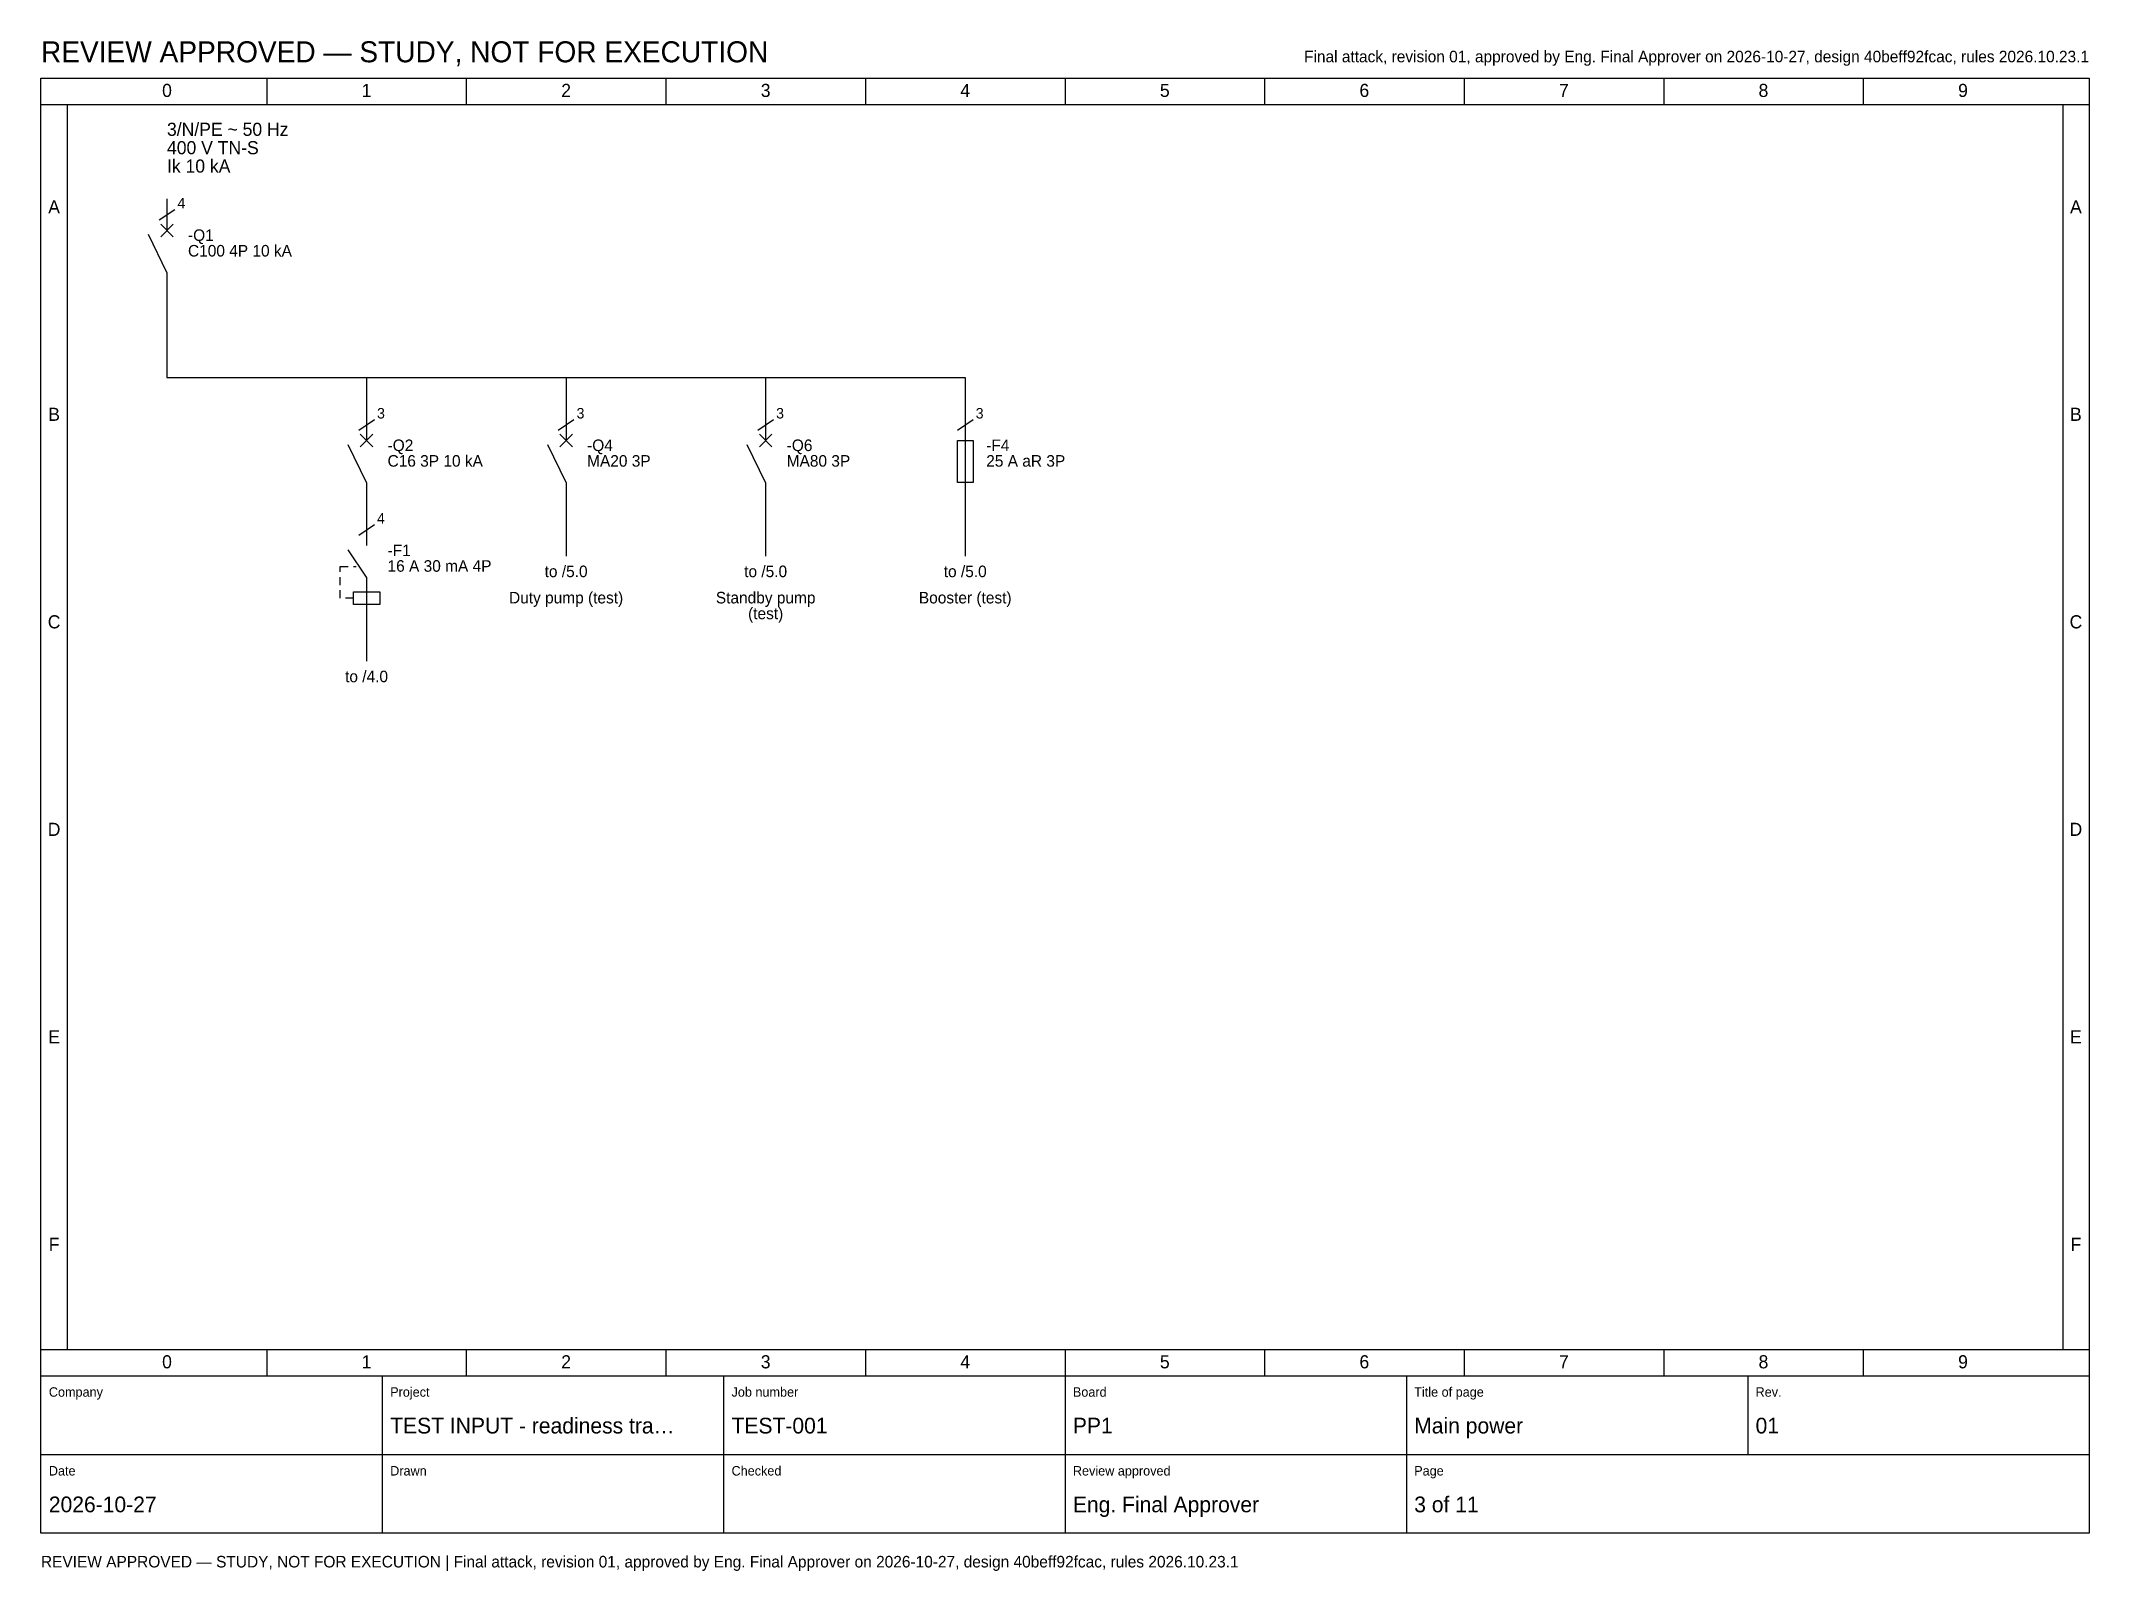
# Model space of a CAD drawing. Header units: millimetres. Extents: x 20 to 4810, y 3 to 294.
# Drawn here: x 900 to 1290, y 2.8 to 294.1 of the extents above; entities that cross this region are included whole.
import ezdxf
from ezdxf.enums import TextEntityAlignment as Align

# ---------------------------------------------------------------- set-up
doc = ezdxf.new("R2010")
doc.units = ezdxf.units.MM
doc.linetypes.add('DASHED', pattern=[2.5, 1.5, -1])
for name, color, linetype in [('DASHED', 8, 'DASHED'), ('FRAME', 7, 'CONTINUOUS'), ('SYMBOLS', 7, 'CONTINUOUS'), ('TEXT', 7, 'CONTINUOUS')]:
    doc.layers.add(name, color=color, linetype=linetype)

msp = doc.modelspace()

# ---------------------------------------------------------------- texts
at = {"layer": 'TEXT'}
for s, height, p in [('REVIEW APPROVED — STUDY, NOT FOR EXECUTION', 4, (900, 290)), ('3/N/PE ~ 50 Hz', 2.5, (924, 276)), ('400 V TN-S', 2.5, (924, 272.5)), ('Ik 10 kA', 2.5, (924, 269)), ('4', 2, (926, 262.2)), ('-Q1', 2.2, (928, 256)), ('C100 4P 10 kA', 2.2, (928, 253.03)), ('3', 2, (964, 222.2)), ('3', 2, (1002, 222.2)), ('3', 2, (1040, 222.2)), ('3', 2, (1078, 222.2)), ('-Q2', 2.2, (966, 216)), ('C16 3P 10 kA', 2.2, (966, 213.03)), ('-Q4', 2.2, (1004, 216)), ('MA20 3P', 2.2, (1004, 213.03)), ('-Q6', 2.2, (1042, 216)), ('MA80 3P', 2.2, (1042, 213.03)), ('-F4', 2.2, (1080, 216)), ('25 A aR 3P', 2.2, (1080, 213.03)), ('4', 2, (964, 202.2)), ('-F1', 2.2, (966, 196)), ('16 A 30 mA 4P', 2.2, (966, 193.03)), ('Company', 1.8, (901.5, 36)), ('Project', 1.8, (966.5, 36)), ('Job number', 1.8, (1031.5, 36)), ('Board', 1.8, (1096.5, 36)), ('Title of page', 1.8, (1161.5, 36)), ('Rev.', 1.8, (1226.5, 36)), ('TEST INPUT - readiness tra…', 3, (966.5, 29)), ('TEST-001', 3, (1031.5, 29)), ('PP1', 3, (1096.5, 29)), ('Main power', 3, (1161.5, 29)), ('01', 3, (1226.5, 29)), ('Date', 1.8, (901.5, 21)), ('Drawn', 1.8, (966.5, 21)), ('Checked', 1.8, (1031.5, 21)), ('Review approved', 1.8, (1096.5, 21)), ('Page', 1.8, (1161.5, 21)), ('2026-10-27', 3, (901.5, 14)), ('Eng. Final Approver', 3, (1096.5, 14)), ('3 of 11', 3, (1161.5, 14)), ('REVIEW APPROVED — STUDY, NOT FOR EXECUTION | Final attack, revision 01, approved by Eng. Final Approver on 2026-10-27, design 40beff92fcac, rules 2026.10.23.1', 2.2, (900, 3.5))]:
    msp.add_text(s, height=height, dxfattribs=at).set_placement(p)
msp.add_text('Final attack, revision 01, approved by Eng. Final Approver on 2026-10-27, design 40beff92fcac, rules 2026.10.23.1', height=2.2, dxfattribs=at).set_placement((1290, 290), align=Align.RIGHT)
for s, height, p in [('0', 2.5, (924, 283.4)), ('1', 2.5, (962, 283.4)), ('2', 2.5, (1000, 283.4)), ('3', 2.5, (1038, 283.4)), ('4', 2.5, (1076, 283.4)), ('5', 2.5, (1114, 283.4)), ('6', 2.5, (1152, 283.4)), ('7', 2.5, (1190, 283.4)), ('8', 2.5, (1228, 283.4)), ('9', 2.5, (1266, 283.4)), ('A', 2.5, (902.5, 261.25)), ('A', 2.5, (1287.5, 261.25)), ('B', 2.5, (902.5, 221.75)), ('B', 2.5, (1287.5, 221.75)), ('to /5.0', 2.2, (1000, 192)), ('to /5.0', 2.2, (1038, 192)), ('to /5.0', 2.2, (1076, 192)), ('Duty pump (test)', 2.2, (1000, 187)), ('Standby pump', 2.2, (1038, 187)), ('Booster (test)', 2.2, (1076, 187)), ('C', 2.5, (902.5, 182.25)), ('(test)', 2.2, (1038, 184)), ('C', 2.5, (1287.5, 182.25)), ('to /4.0', 2.2, (962, 172)), ('D', 2.5, (902.5, 142.75)), ('D', 2.5, (1287.5, 142.75)), ('E', 2.5, (902.5, 103.25)), ('E', 2.5, (1287.5, 103.25)), ('F', 2.5, (902.5, 63.75)), ('F', 2.5, (1287.5, 63.75)), ('0', 2.5, (924, 41.4)), ('1', 2.5, (962, 41.4)), ('2', 2.5, (1000, 41.4)), ('3', 2.5, (1038, 41.4)), ('4', 2.5, (1076, 41.4)), ('5', 2.5, (1114, 41.4)), ('6', 2.5, (1152, 41.4)), ('7', 2.5, (1190, 41.4)), ('8', 2.5, (1228, 41.4)), ('9', 2.5, (1266, 41.4))]:
    msp.add_text(s, height=height, dxfattribs=at).set_placement(p, align=Align.CENTER)

# ---------------------------------------------------------------- linework, layer by layer
at = {"layer": 'DASHED'}
for p, q in [((957, 188), (957, 194)), ((957, 194), (960, 194)), ((959.5, 188), (957, 188))]:
    msp.add_line(p, q, dxfattribs=at)
at = {"layer": 'FRAME'}
for points in [[(900, 287), (1290, 287), (1290, 10), (900, 10)], [(1074.5, 218), (1077.5, 218), (1077.5, 210), (1074.5, 210)], [(959.5, 189.2), (964.5, 189.2), (964.5, 186.8), (959.5, 186.8)]]:
    msp.add_lwpolyline(points, close=True, dxfattribs=at)
at = {"layer": 'SYMBOLS'}
for p, q in [((943, 287), (943, 282)), ((981, 287), (981, 282)), ((1019, 287), (1019, 282)), ((1057, 287), (1057, 282)), ((1095, 287), (1095, 282)), ((1133, 287), (1133, 282)), ((1171, 287), (1171, 282)), ((1209, 287), (1209, 282)), ((1247, 287), (1247, 282)), ((900, 282), (1290, 282)), ((905, 282), (905, 45)), ((1285, 282), (1285, 45)), ((922.5, 260), (925.5, 262)), ((924, 264), (924, 258)), ((922.8, 259.2), (925.2, 256.8)), ((922.8, 256.8), (925.2, 259.2)), ((924, 250), (920.5, 257.2)), ((924, 250), (924, 244)), ((924, 244), (924, 230)), ((924, 230), (1076, 230)), ((962, 230), (962, 224)), ((1000, 230), (1000, 224)), ((1038, 230), (1038, 224)), ((1076, 230), (1076, 224)), ((962, 224), (962, 218)), ((1000, 224), (1000, 218)), ((1038, 224), (1038, 218)), ((1076, 224), (1076, 204)), ((960.5, 220), (963.5, 222)), ((960.8, 219.2), (963.2, 216.8)), ((960.8, 216.8), (963.2, 219.2)), ((998.5, 220), (1001.5, 222)), ((998.8, 219.2), (1001.2, 216.8)), ((998.8, 216.8), (1001.2, 219.2)), ((1036.5, 220), (1039.5, 222)), ((1036.8, 219.2), (1039.2, 216.8)), ((1036.8, 216.8), (1039.2, 219.2)), ((1074.5, 220), (1077.5, 222)), ((962, 210), (958.5, 217.2)), ((1000, 210), (996.5, 217.2)), ((1038, 210), (1034.5, 217.2)), ((962, 210), (962, 204)), ((1000, 210), (1000, 204)), ((1038, 210), (1038, 204)), ((962, 204), (962, 198)), ((1000, 204), (1000, 196)), ((1038, 204), (1038, 196)), ((1076, 204), (1076, 196)), ((960.5, 200), (963.5, 202)), ((962, 192), (958.5, 197.2)), ((962, 192), (962, 184)), ((962, 184), (962, 176)), ((900, 45), (1290, 45)), ((943, 45), (943, 40)), ((981, 45), (981, 40)), ((1019, 45), (1019, 40)), ((1057, 45), (1057, 40)), ((1095, 45), (1095, 40)), ((1133, 45), (1133, 40)), ((1171, 45), (1171, 40)), ((1209, 45), (1209, 40)), ((1247, 45), (1247, 40)), ((900, 40), (1290, 40)), ((965, 40), (965, 25)), ((1030, 40), (1030, 25)), ((1095, 40), (1095, 25)), ((1160, 40), (1160, 25)), ((1225, 40), (1225, 25)), ((900, 25), (1290, 25)), ((965, 25), (965, 10)), ((1030, 25), (1030, 10)), ((1095, 25), (1095, 10)), ((1160, 25), (1160, 10))]:
    msp.add_line(p, q, dxfattribs=at)

msp.set_redraw_order([(e.dxf.handle, doc.entitydb.next_handle()) for e in msp.query("TEXT MTEXT ATTDEF DIMENSION ARC_DIMENSION")])  # texts and dimensions are drawn at this point

doc.saveas('drawing.dxf')
